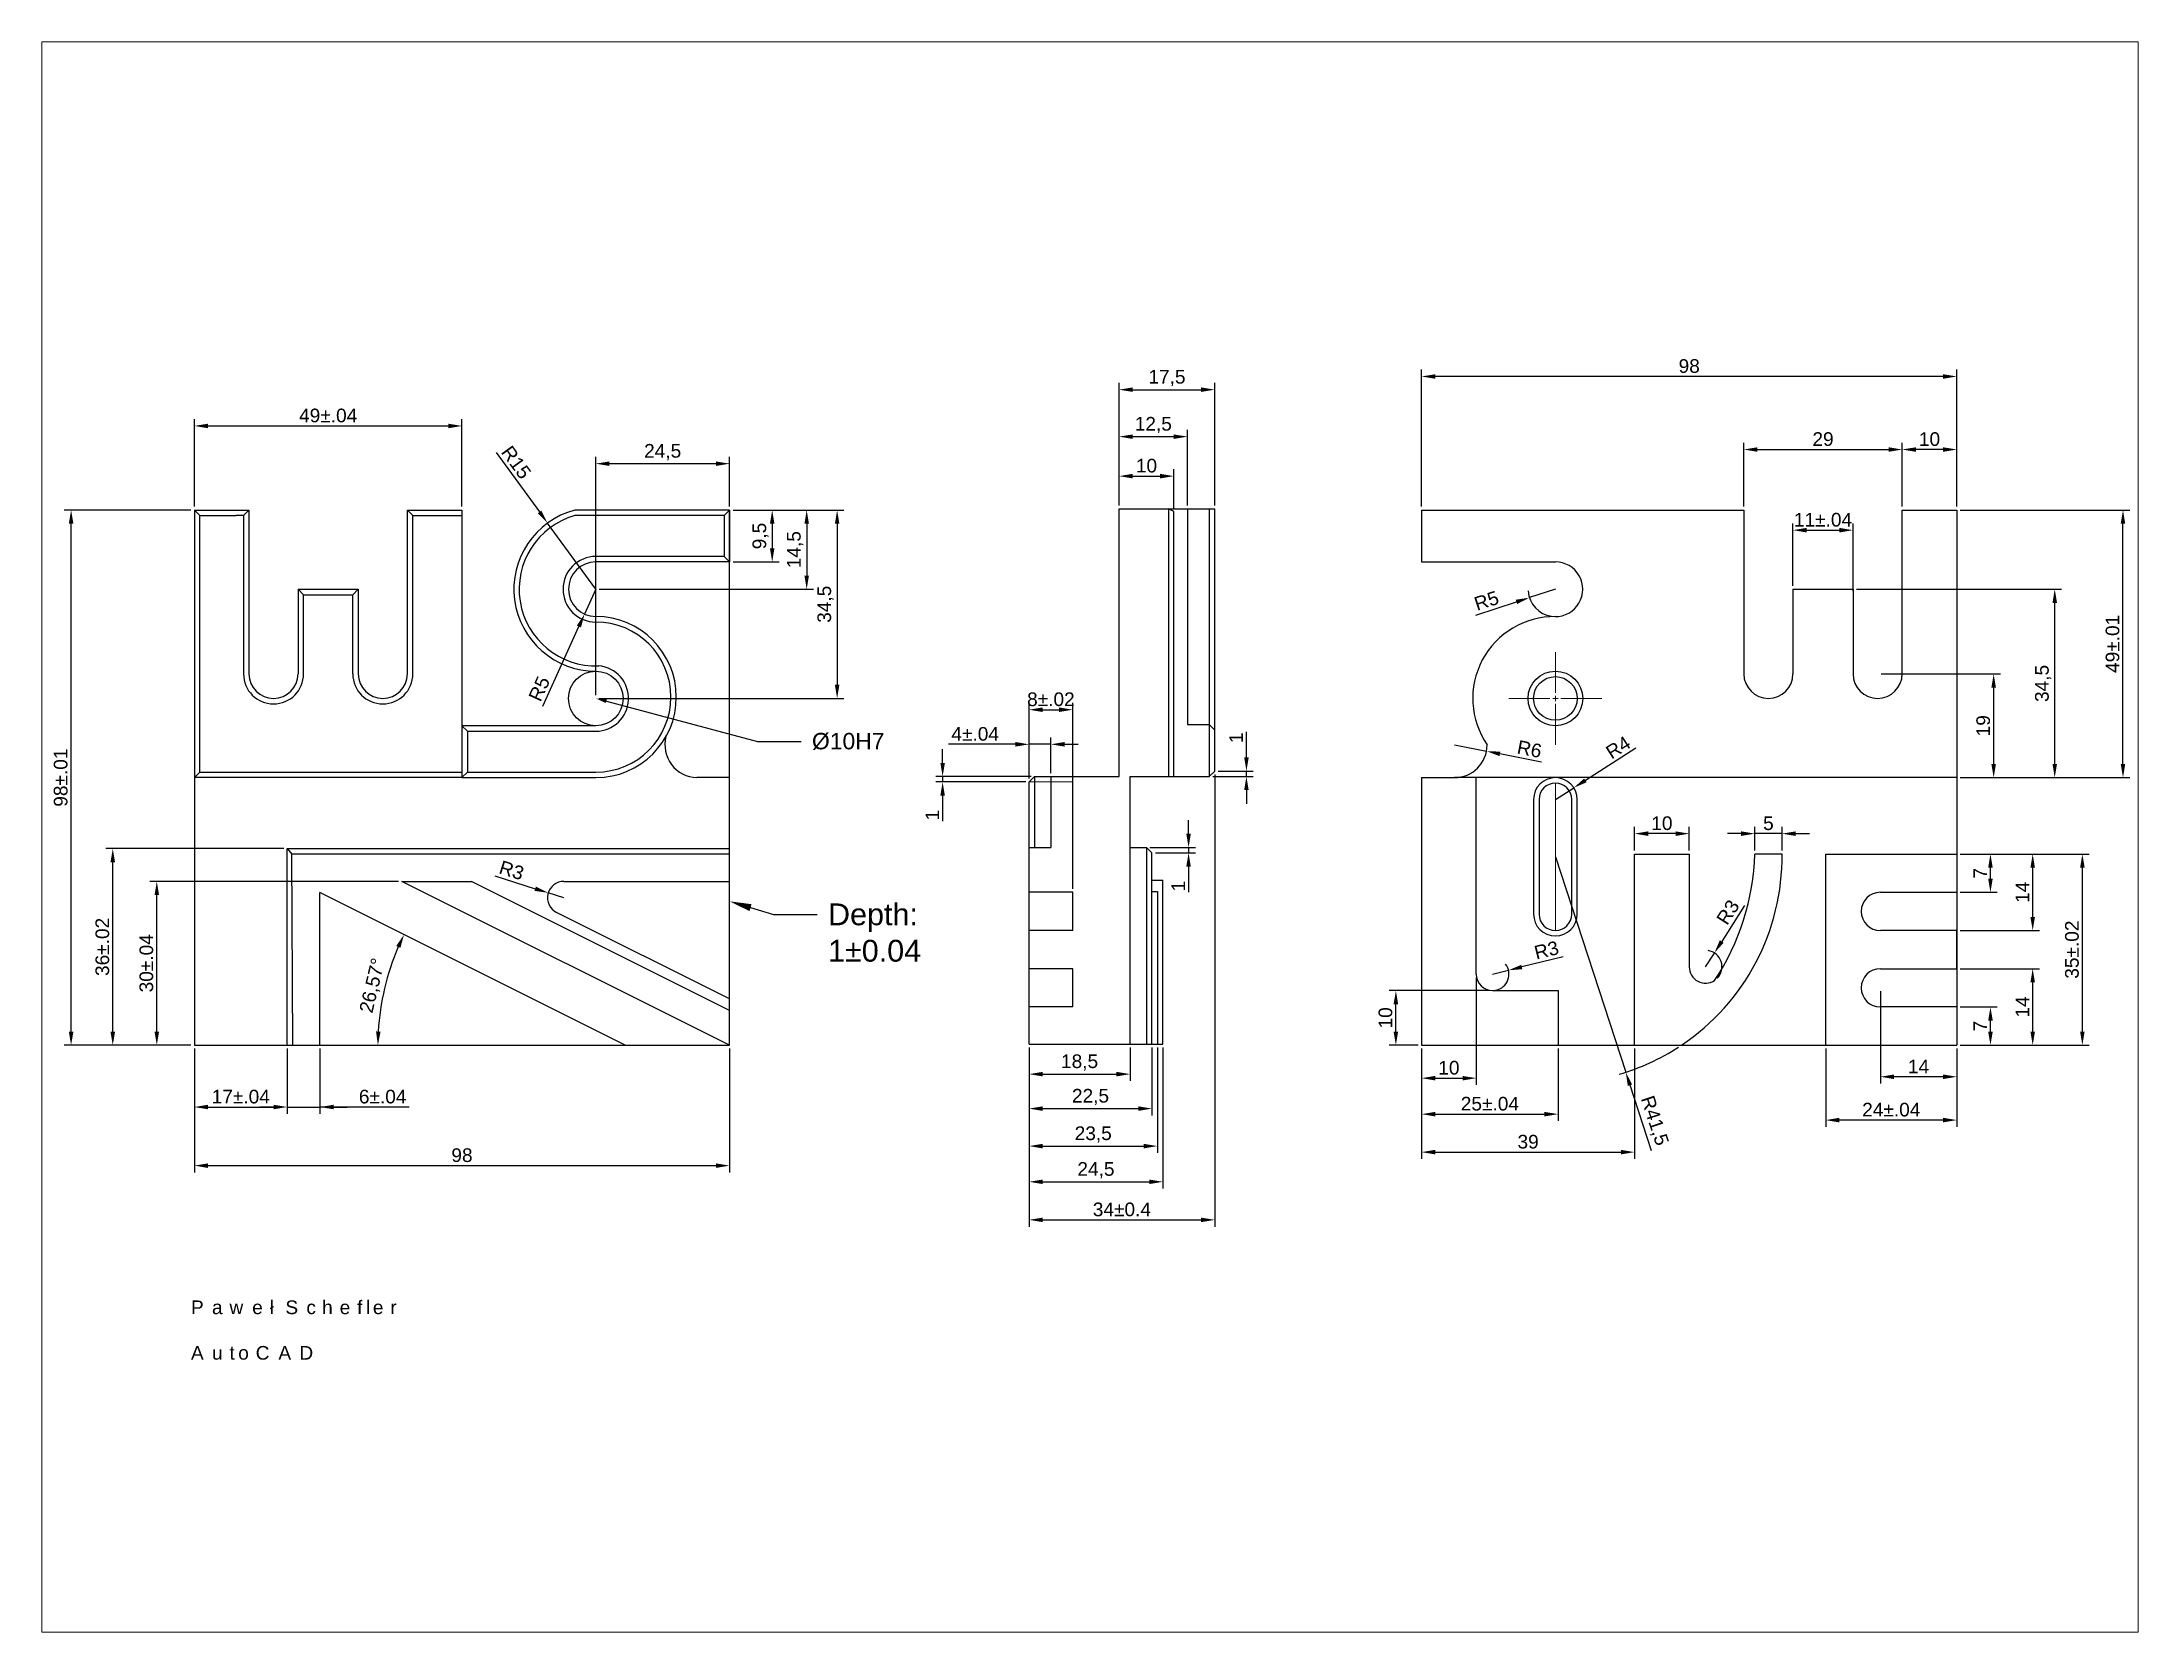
# Paper-space layout 'Layout2' of a CAD drawing. Header units: millimetres. Extents: x 26 to 231, y 20 to 176.
# The model-space entities are those that its viewports show. They can reach past a viewport. Long polylines and large blocks are cut down to what shows.
import ezdxf
from ezdxf import colors
from ezdxf.entities.mleader import LeaderData, LeaderLine
from ezdxf.math import Vec2, Vec3

# ---------------------------------------------------------------- set-up
doc = ezdxf.new("R2010")
doc.units = ezdxf.units.MM
doc.linetypes.add('ACAD_ISO10W100', pattern=[18, 12, -3, 0, -3])
doc.linetypes.add('CENTER2', pattern=[28.575, 19.05, -3.175, 3.175, -3.175])
for name, color, linetype, lineweight in [('KrawedzGlowna', 7, 'Continuous', 25), ('Oś symetrii', 50, 'ACAD_ISO10W100', 13), ('wymiarowanie', 100, 'Continuous', 13)]:
    doc.layers.add(name, color=color, linetype=linetype, lineweight=lineweight)
doc.styles.get("Standard").update_dxf_attribs({"font": 'arial.ttf'})
doc.dimstyles.new('ISO-25', dxfattribs={"dimtxt": 2.5, "dimasz": 2.5, "dimexe": 1.25, "dimexo": 0.625, "dimtad": 1, "dimtxsty": 'Standard', "dimcen": 2.5, "dimadec": 0, "dimazin": 0, "dimtfac": 1, "dimtmove": 0, "dimatfit": 3, "dimfxl": 1, "dimarcsym": 0})

psp = doc.layouts.new('Layout2')

msp = doc.modelspace()

# ---------------------------------------------------------------- texts
at = {"layer": 'wymiarowanie', "insert": (2459.479, 1652.922), "char_height": 2.5, "attachment_point": 1}
msp.add_mtext_dynamic_manual_height_columns('{\\T1.65;\\C256;\\c0;Paweł Schefler\\P\\PAutoCAD}', width=80.67826, gutter_width=12.5, heights=[13.705], dxfattribs=at)

# ---------------------------------------------------------------- blocks, each defined once
blk = doc.blocks.new('*D1')
at = {"layer": 'Defpoints', "color": 0, "transparency": 16777216}
for p in [(2612.94, 1699.89), (2631.44, 1699.89), (2631.44, 1694.38)]:
    blk.add_point(p, dxfattribs=at)
at = {"layer": 'wymiarowanie', "color": 0, "lineweight": -2, "transparency": 16777216}
for p, q in [((2612.94, 1699.26), (2612.94, 1693.13)), ((2631.44, 1699.26), (2631.44, 1693.13)), ((2615.44, 1694.38), (2628.94, 1694.38))]:
    blk.add_line(p, q, dxfattribs=at)
at = {"layer": 'wymiarowanie', "color": 0, "transparency": 16777216}
for points in [[(2615.44, 1694.79), (2615.44, 1693.96), (2612.94, 1694.38)], [(2628.94, 1694.79), (2628.94, 1693.96), (2631.44, 1694.38)]]:
    blk.add_solid(points, dxfattribs=at)
at = {"layer": 'wymiarowanie', "color": 0, "transparency": 16777216, "insert": (2622.19, 1696.51), "char_height": 2.5, "attachment_point": 5}
blk.add_mtext('18,5', dxfattribs=at)
blk = doc.blocks.new('*D2')
at = {"layer": 'Defpoints', "color": 0, "transparency": 16777216}
for p in [(2612.94, 1699.89), (2635.44, 1699.89), (2635.44, 1688.06)]:
    blk.add_point(p, dxfattribs=at)
at = {"layer": 'wymiarowanie', "color": 0, "lineweight": -2, "transparency": 16777216}
for p, q in [((2612.94, 1699.26), (2612.94, 1686.81)), ((2635.44, 1699.26), (2635.44, 1686.81)), ((2615.44, 1688.06), (2632.94, 1688.06))]:
    blk.add_line(p, q, dxfattribs=at)
at = {"layer": 'wymiarowanie', "color": 0, "transparency": 16777216}
for points in [[(2615.44, 1688.48), (2615.44, 1687.65), (2612.94, 1688.06)], [(2632.94, 1688.48), (2632.94, 1687.65), (2635.44, 1688.06)]]:
    blk.add_solid(points, dxfattribs=at)
at = {"layer": 'wymiarowanie', "color": 0, "transparency": 16777216, "insert": (2624.19, 1690.19), "char_height": 2.5, "attachment_point": 5}
blk.add_mtext('22,5', dxfattribs=at)
blk = doc.blocks.new('*D3')
at = {"layer": 'Defpoints', "color": 0, "transparency": 16777216}
for p in [(2612.94, 1699.89), (2636.44, 1699.89), (2636.44, 1681.2)]:
    blk.add_point(p, dxfattribs=at)
at = {"layer": 'wymiarowanie', "color": 0, "lineweight": -2, "transparency": 16777216}
for p, q in [((2612.94, 1699.26), (2612.94, 1679.95)), ((2636.44, 1699.26), (2636.44, 1679.95)), ((2615.44, 1681.2), (2633.94, 1681.2))]:
    blk.add_line(p, q, dxfattribs=at)
at = {"layer": 'wymiarowanie', "color": 0, "transparency": 16777216}
for points in [[(2615.44, 1681.61), (2615.44, 1680.78), (2612.94, 1681.2)], [(2633.94, 1681.61), (2633.94, 1680.78), (2636.44, 1681.2)]]:
    blk.add_solid(points, dxfattribs=at)
at = {"layer": 'wymiarowanie', "color": 0, "transparency": 16777216, "insert": (2624.69, 1683.32), "char_height": 2.5, "attachment_point": 5}
blk.add_mtext('23,5', dxfattribs=at)
blk = doc.blocks.new('*D4')
at = {"layer": 'Defpoints', "color": 0, "transparency": 16777216}
for p in [(2612.94, 1699.89), (2637.44, 1699.89), (2637.44, 1674.66)]:
    blk.add_point(p, dxfattribs=at)
at = {"layer": 'wymiarowanie', "color": 0, "lineweight": -2, "transparency": 16777216}
for p, q in [((2612.94, 1699.26), (2612.94, 1673.41)), ((2637.44, 1699.26), (2637.44, 1673.41)), ((2615.44, 1674.66), (2634.94, 1674.66))]:
    blk.add_line(p, q, dxfattribs=at)
at = {"layer": 'wymiarowanie', "color": 0, "transparency": 16777216}
for points in [[(2615.44, 1675.07), (2615.44, 1674.24), (2612.94, 1674.66)], [(2634.94, 1675.07), (2634.94, 1674.24), (2637.44, 1674.66)]]:
    blk.add_solid(points, dxfattribs=at)
at = {"layer": 'wymiarowanie', "color": 0, "transparency": 16777216, "insert": (2625.19, 1676.78), "char_height": 2.5, "attachment_point": 5}
blk.add_mtext('24,5', dxfattribs=at)
blk = doc.blocks.new('*D5')
at = {"layer": 'Defpoints', "color": 0, "transparency": 16777216}
for p in [(2634.44, 1735.89), (2635.44, 1734.89), (2642.15, 1734.89)]:
    blk.add_point(p, dxfattribs=at)
at = {"layer": 'wymiarowanie', "color": 0, "lineweight": -2, "transparency": 16777216}
for p, q in [((2642.15, 1738.39), (2642.15, 1740.89)), ((2635.07, 1735.89), (2643.4, 1735.89)), ((2636.07, 1734.89), (2643.4, 1734.89)), ((2642.15, 1735.89), (2642.15, 1734.89)), ((2642.15, 1732.39), (2642.15, 1727.72))]:
    blk.add_line(p, q, dxfattribs=at)
at = {"layer": 'wymiarowanie', "color": 0, "transparency": 16777216}
for points in [[(2641.73, 1738.39), (2642.56, 1738.39), (2642.15, 1735.89)], [(2641.73, 1732.39), (2642.56, 1732.39), (2642.15, 1734.89)]]:
    blk.add_solid(points, dxfattribs=at)
at = {"layer": 'wymiarowanie', "color": 0, "transparency": 16777216, "insert": (2640.27, 1728.8), "char_height": 2.5, "attachment_point": 5, "rotation": 90}
blk.add_mtext('1', dxfattribs=at)
blk = doc.blocks.new('*D6')
at = {"layer": 'Defpoints', "color": 0, "transparency": 16777216}
for p in [(2597.11, 1747.89), (2612.94, 1747.89), (2613.94, 1748.89)]:
    blk.add_point(p, dxfattribs=at)
at = {"layer": 'wymiarowanie', "color": 0, "lineweight": -2, "transparency": 16777216}
for p, q in [((2597.11, 1751.39), (2597.11, 1753.89)), ((2613.32, 1748.89), (2595.86, 1748.89)), ((2612.32, 1747.89), (2595.86, 1747.89)), ((2597.11, 1748.89), (2597.11, 1747.89)), ((2597.11, 1745.39), (2597.11, 1740.72))]:
    blk.add_line(p, q, dxfattribs=at)
at = {"layer": 'wymiarowanie', "color": 0, "transparency": 16777216}
for points in [[(2596.7, 1751.39), (2597.53, 1751.39), (2597.11, 1748.89)], [(2596.7, 1745.39), (2597.53, 1745.39), (2597.11, 1747.89)]]:
    blk.add_solid(points, dxfattribs=at)
at = {"layer": 'wymiarowanie', "color": 0, "transparency": 16777216, "insert": (2595.23, 1741.8), "char_height": 2.5, "attachment_point": 5, "rotation": 90}
blk.add_mtext('1', dxfattribs=at)
blk = doc.blocks.new('*D7')
at = {"layer": 'Defpoints', "color": 0, "transparency": 16777216}
for p in [(2645.94, 1748.89), (2646.94, 1749.89), (2652.74, 1749.89)]:
    blk.add_point(p, dxfattribs=at)
at = {"layer": 'wymiarowanie', "color": 0, "lineweight": -2, "transparency": 16777216}
for p, q in [((2652.74, 1752.39), (2652.74, 1757.06)), ((2646.57, 1748.89), (2653.99, 1748.89)), ((2647.57, 1749.89), (2653.99, 1749.89)), ((2652.74, 1748.89), (2652.74, 1749.89)), ((2652.74, 1746.39), (2652.74, 1743.89))]:
    blk.add_line(p, q, dxfattribs=at)
at = {"layer": 'wymiarowanie', "color": 0, "transparency": 16777216}
for points in [[(2652.33, 1752.39), (2653.16, 1752.39), (2652.74, 1749.89)], [(2652.33, 1746.39), (2653.16, 1746.39), (2652.74, 1748.89)]]:
    blk.add_solid(points, dxfattribs=at)
at = {"layer": 'wymiarowanie', "color": 0, "transparency": 16777216, "insert": (2650.86, 1755.97), "char_height": 2.5, "attachment_point": 5, "rotation": 90}
blk.add_mtext('1', dxfattribs=at)
blk = doc.blocks.new('*D8')
at = {"layer": 'Defpoints', "color": 0, "transparency": 16777216}
for p in [(2639.44, 1803.9), (2629.44, 1797.89), (2639.44, 1797.41)]:
    blk.add_point(p, dxfattribs=at)
at = {"layer": 'wymiarowanie', "color": 0, "lineweight": -2, "transparency": 16777216}
for p, q in [((2629.44, 1798.51), (2629.44, 1805.15)), ((2639.44, 1798.03), (2639.44, 1805.15)), ((2631.94, 1803.9), (2636.94, 1803.9))]:
    blk.add_line(p, q, dxfattribs=at)
at = {"layer": 'wymiarowanie', "color": 0, "transparency": 16777216}
for points in [[(2631.94, 1804.32), (2631.94, 1803.48), (2629.44, 1803.9)], [(2636.94, 1804.32), (2636.94, 1803.48), (2639.44, 1803.9)]]:
    blk.add_solid(points, dxfattribs=at)
at = {"layer": 'wymiarowanie', "color": 0, "transparency": 16777216, "insert": (2634.44, 1805.8), "char_height": 2.5, "attachment_point": 5}
blk.add_mtext('10', dxfattribs=at)
blk = doc.blocks.new('*D9')
at = {"layer": 'Defpoints', "color": 0, "transparency": 16777216}
for p in [(2641.94, 1811.13), (2629.44, 1797.89), (2641.94, 1797.89)]:
    blk.add_point(p, dxfattribs=at)
at = {"layer": 'wymiarowanie', "color": 0, "lineweight": -2, "transparency": 16777216}
for p, q in [((2629.44, 1798.51), (2629.44, 1812.38)), ((2641.94, 1798.51), (2641.94, 1812.38)), ((2631.94, 1811.13), (2639.44, 1811.13))]:
    blk.add_line(p, q, dxfattribs=at)
at = {"layer": 'wymiarowanie', "color": 0, "transparency": 16777216}
for points in [[(2631.94, 1811.54), (2631.94, 1810.71), (2629.44, 1811.13)], [(2639.44, 1811.54), (2639.44, 1810.71), (2641.94, 1811.13)]]:
    blk.add_solid(points, dxfattribs=at)
at = {"layer": 'wymiarowanie', "color": 0, "transparency": 16777216, "insert": (2635.69, 1813.25), "char_height": 2.5, "attachment_point": 5}
blk.add_mtext('12,5', dxfattribs=at)
blk = doc.blocks.new('*D10')
at = {"layer": 'Defpoints', "color": 0, "transparency": 16777216}
for p in [(2646.94, 1819.73), (2629.44, 1797.89), (2646.94, 1797.89, -1)]:
    blk.add_point(p, dxfattribs=at)
at = {"layer": 'wymiarowanie', "color": 0, "lineweight": -2, "transparency": 16777216}
for p, q in [((2629.44, 1798.51), (2629.44, 1820.98)), ((2631.94, 1819.73), (2644.44, 1819.73)), ((2646.94, 1798.51), (2646.94, 1820.98))]:
    blk.add_line(p, q, dxfattribs=at)
at = {"layer": 'wymiarowanie', "color": 0, "transparency": 16777216}
for points in [[(2631.94, 1820.15), (2631.94, 1819.32), (2629.44, 1819.73)], [(2644.44, 1820.15), (2644.44, 1819.32), (2646.94, 1819.73)]]:
    blk.add_solid(points, dxfattribs=at)
at = {"layer": 'wymiarowanie', "color": 0, "transparency": 16777216, "insert": (2638.19, 1821.86), "char_height": 2.5, "attachment_point": 5}
blk.add_mtext('17,5', dxfattribs=at)
blk = doc.blocks.new('*D11')
at = {"layer": 'Defpoints', "color": 0, "transparency": 16777216}
for p in [(2616.94, 1754.78), (2612.94, 1747.89), (2616.94, 1748.89)]:
    blk.add_point(p, dxfattribs=at)
at = {"layer": 'wymiarowanie', "color": 0, "lineweight": -2, "transparency": 16777216}
for p, q in [((2610.44, 1754.78), (2598.19, 1754.78)), ((2612.94, 1748.51), (2612.94, 1756.03)), ((2616.94, 1754.78), (2612.94, 1754.78)), ((2616.94, 1749.51), (2616.94, 1756.03)), ((2619.44, 1754.78), (2621.94, 1754.78))]:
    blk.add_line(p, q, dxfattribs=at)
at = {"layer": 'wymiarowanie', "color": 0, "transparency": 16777216}
for points in [[(2610.44, 1755.2), (2610.44, 1754.36), (2612.94, 1754.78)], [(2619.44, 1755.2), (2619.44, 1754.36), (2616.94, 1754.78)]]:
    blk.add_solid(points, dxfattribs=at)
at = {"layer": 'wymiarowanie', "color": 0, "transparency": 16777216, "insert": (2603.07, 1756.68), "char_height": 2.5, "attachment_point": 5}
blk.add_mtext('4%%P.04', dxfattribs=at)
blk = doc.blocks.new('*D13')
at = {"layer": 'Defpoints', "color": 0, "transparency": 16777216}
for p in [(2558.1, 1797.68), (2558.1, 1788.18), (2565.91, 1788.18)]:
    blk.add_point(p, dxfattribs=at)
at = {"layer": 'wymiarowanie', "color": 0, "lineweight": -2, "transparency": 16777216}
for p, q in [((2558.73, 1797.68), (2567.16, 1797.68)), ((2565.91, 1795.18), (2565.91, 1790.68)), ((2558.73, 1788.18), (2567.16, 1788.18))]:
    blk.add_line(p, q, dxfattribs=at)
at = {"layer": 'wymiarowanie', "color": 0, "transparency": 16777216}
for points in [[(2565.49, 1795.18), (2566.32, 1795.18), (2565.91, 1797.68)], [(2565.49, 1790.68), (2566.32, 1790.68), (2565.91, 1788.18)]]:
    blk.add_solid(points, dxfattribs=at)
at = {"layer": 'wymiarowanie', "color": 0, "transparency": 16777216, "insert": (2563.78, 1792.93), "char_height": 2.5, "attachment_point": 5, "rotation": 90}
blk.add_mtext('9,5', dxfattribs=at)
blk = doc.blocks.new('*D14')
at = {"layer": 'Defpoints', "color": 0, "transparency": 16777216}
for p in [(2558.1, 1797.68), (2533.6, 1783.18), (2572.22, 1783.18)]:
    blk.add_point(p, dxfattribs=at)
at = {"layer": 'wymiarowanie', "color": 0, "lineweight": -2, "transparency": 16777216}
for p, q in [((2558.73, 1797.68), (2573.47, 1797.68)), ((2572.22, 1795.18), (2572.22, 1785.68)), ((2534.23, 1783.18), (2573.47, 1783.18))]:
    blk.add_line(p, q, dxfattribs=at)
at = {"layer": 'wymiarowanie', "color": 0, "transparency": 16777216}
for points in [[(2571.81, 1795.18), (2572.64, 1795.18), (2572.22, 1797.68)], [(2571.81, 1785.68), (2572.64, 1785.68), (2572.22, 1783.18)]]:
    blk.add_solid(points, dxfattribs=at)
at = {"layer": 'wymiarowanie', "color": 0, "transparency": 16777216, "insert": (2570.1, 1790.43), "char_height": 2.5, "attachment_point": 5, "rotation": 90}
blk.add_mtext('14,5', dxfattribs=at)
blk = doc.blocks.new('*D15')
at = {"layer": 'Defpoints', "color": 0, "transparency": 16777216}
for p in [(2558.1, 1797.68), (2533.6, 1763.18), (2577.8, 1763.18)]:
    blk.add_point(p, dxfattribs=at)
at = {"layer": 'wymiarowanie', "color": 0, "lineweight": -2, "transparency": 16777216}
for p, q in [((2558.73, 1797.68), (2579.05, 1797.68)), ((2577.8, 1795.18), (2577.8, 1765.68)), ((2534.23, 1763.18), (2579.05, 1763.18))]:
    blk.add_line(p, q, dxfattribs=at)
at = {"layer": 'wymiarowanie', "color": 0, "transparency": 16777216}
for points in [[(2577.38, 1795.18), (2578.21, 1795.18), (2577.8, 1797.68)], [(2577.38, 1765.68), (2578.21, 1765.68), (2577.8, 1763.18)]]:
    blk.add_solid(points, dxfattribs=at)
at = {"layer": 'wymiarowanie', "color": 0, "transparency": 16777216, "insert": (2575.67, 1780.43), "char_height": 2.5, "attachment_point": 5, "rotation": 90}
blk.add_mtext('34,5', dxfattribs=at)
blk = doc.blocks.new('*D16')
at = {"layer": 'Defpoints', "color": 0, "transparency": 16777216}
for p in [(2509.1, 1813.09), (2460.1, 1797.68), (2509.1, 1797.68)]:
    blk.add_point(p, dxfattribs=at)
at = {"layer": 'wymiarowanie', "color": 0, "lineweight": -2, "transparency": 16777216}
for p, q in [((2460.1, 1798.31), (2460.1, 1814.34)), ((2462.6, 1813.09), (2506.6, 1813.09)), ((2509.1, 1798.31), (2509.1, 1814.34))]:
    blk.add_line(p, q, dxfattribs=at)
at = {"layer": 'wymiarowanie', "color": 0, "transparency": 16777216}
for points in [[(2462.6, 1813.5), (2462.6, 1812.67), (2460.1, 1813.09)], [(2506.6, 1813.5), (2506.6, 1812.67), (2509.1, 1813.09)]]:
    blk.add_solid(points, dxfattribs=at)
at = {"layer": 'wymiarowanie', "color": 0, "transparency": 16777216, "insert": (2484.6, 1814.99), "char_height": 2.5, "width": 4.5659, "attachment_point": 5}
blk.add_mtext('49%%P.04', dxfattribs=at)
blk = doc.blocks.new('*D17')
at = {"layer": 'Defpoints', "color": 0, "transparency": 16777216}
for p in [(2437.53, 1797.68), (2460.1, 1797.68), (2460.1, 1699.68)]:
    blk.add_point(p, dxfattribs=at)
at = {"layer": 'wymiarowanie', "color": 0, "lineweight": -2, "transparency": 16777216}
for p, q in [((2459.48, 1797.68), (2436.28, 1797.68)), ((2437.53, 1702.18), (2437.53, 1795.18)), ((2459.48, 1699.68), (2436.28, 1699.68))]:
    blk.add_line(p, q, dxfattribs=at)
at = {"layer": 'wymiarowanie', "color": 0, "transparency": 16777216}
for points in [[(2437.11, 1795.18), (2437.95, 1795.18), (2437.53, 1797.68)], [(2437.11, 1702.18), (2437.95, 1702.18), (2437.53, 1699.68)]]:
    blk.add_solid(points, dxfattribs=at)
at = {"layer": 'wymiarowanie', "color": 0, "transparency": 16777216, "insert": (2435.63, 1748.68), "char_height": 2.5, "attachment_point": 5, "rotation": 90}
blk.add_mtext('98%%P.01', dxfattribs=at)
blk = doc.blocks.new('*D18')
at = {"layer": 'Defpoints', "color": 0, "transparency": 16777216}
for p in [(2445.16, 1735.68), (2477.1, 1735.68), (2460.1, 1699.68)]:
    blk.add_point(p, dxfattribs=at)
at = {"layer": 'wymiarowanie', "color": 0, "lineweight": -2, "transparency": 16777216}
for p, q in [((2476.48, 1735.68), (2443.91, 1735.68)), ((2445.16, 1702.18), (2445.16, 1733.18)), ((2459.48, 1699.68), (2443.91, 1699.68))]:
    blk.add_line(p, q, dxfattribs=at)
at = {"layer": 'wymiarowanie', "color": 0, "transparency": 16777216}
for points in [[(2444.74, 1733.18), (2445.58, 1733.18), (2445.16, 1735.68)], [(2444.74, 1702.18), (2445.58, 1702.18), (2445.16, 1699.68)]]:
    blk.add_solid(points, dxfattribs=at)
at = {"layer": 'wymiarowanie', "color": 0, "transparency": 16777216, "insert": (2443.26, 1717.68), "char_height": 2.5, "attachment_point": 5, "rotation": 90}
blk.add_mtext('36%%P.02', dxfattribs=at)
blk = doc.blocks.new('*D19')
at = {"layer": 'Defpoints', "color": 0, "transparency": 16777216}
for p in [(2453.22, 1729.68), (2498.12, 1729.68), (2460.1, 1699.68)]:
    blk.add_point(p, dxfattribs=at)
at = {"layer": 'wymiarowanie', "color": 0, "lineweight": -2, "transparency": 16777216}
for p, q in [((2497.49, 1729.68), (2451.97, 1729.68)), ((2453.22, 1702.18), (2453.22, 1727.18)), ((2459.48, 1699.68), (2451.97, 1699.68))]:
    blk.add_line(p, q, dxfattribs=at)
at = {"layer": 'wymiarowanie', "color": 0, "transparency": 16777216}
for points in [[(2452.81, 1727.18), (2453.64, 1727.18), (2453.22, 1729.68)], [(2452.81, 1702.18), (2453.64, 1702.18), (2453.22, 1699.68)]]:
    blk.add_solid(points, dxfattribs=at)
at = {"layer": 'wymiarowanie', "color": 0, "transparency": 16777216, "insert": (2451.32, 1714.68), "char_height": 2.5, "attachment_point": 5, "rotation": 90}
blk.add_mtext('30%%P.04', dxfattribs=at)
blk = doc.blocks.new('*D20')
at = {"layer": 'Defpoints', "color": 0, "transparency": 16777216}
for p in [(2460.1, 1699.68), (2477.1, 1699.68), (2477.1, 1688.35)]:
    blk.add_point(p, dxfattribs=at)
at = {"layer": 'wymiarowanie', "color": 0, "lineweight": -2, "transparency": 16777216}
for p, q in [((2460.1, 1699.06), (2460.1, 1687.1)), ((2477.1, 1699.06), (2477.1, 1687.1)), ((2462.6, 1688.35), (2474.6, 1688.35))]:
    blk.add_line(p, q, dxfattribs=at)
at = {"layer": 'wymiarowanie', "color": 0, "transparency": 16777216}
for points in [[(2462.6, 1688.77), (2462.6, 1687.94), (2460.1, 1688.35)], [(2474.6, 1688.77), (2474.6, 1687.94), (2477.1, 1688.35)]]:
    blk.add_solid(points, dxfattribs=at)
at = {"layer": 'wymiarowanie', "color": 0, "transparency": 16777216, "insert": (2468.6, 1690.25), "char_height": 2.5, "attachment_point": 5}
blk.add_mtext('17%%P.04', dxfattribs=at)
blk = doc.blocks.new('*D21')
at = {"layer": 'Defpoints', "color": 0, "transparency": 16777216}
for p in [(2477.1, 1699.68), (2483.1, 1699.68), (2483.1, 1688.35)]:
    blk.add_point(p, dxfattribs=at)
at = {"layer": 'wymiarowanie', "color": 0, "lineweight": -2, "transparency": 16777216}
for p, q in [((2477.1, 1699.06), (2477.1, 1687.1)), ((2483.1, 1699.06), (2483.1, 1687.1)), ((2474.6, 1688.35), (2472.1, 1688.35)), ((2477.1, 1688.35), (2483.1, 1688.35)), ((2477.1, 1688.35), (2483.1, 1688.35)), ((2499.42, 1688.35), (2483.1, 1688.35)), ((2485.6, 1688.35), (2488.1, 1688.35))]:
    blk.add_line(p, q, dxfattribs=at)
at = {"layer": 'wymiarowanie', "color": 0, "transparency": 16777216}
for points in [[(2474.6, 1688.77), (2474.6, 1687.94), (2477.1, 1688.35)], [(2485.6, 1688.77), (2485.6, 1687.94), (2483.1, 1688.35)]]:
    blk.add_solid(points, dxfattribs=at)
at = {"layer": 'wymiarowanie', "color": 0, "transparency": 16777216, "insert": (2494.58, 1690.25), "char_height": 2.5, "attachment_point": 5}
blk.add_mtext('6%%P.04', dxfattribs=at)
blk = doc.blocks.new('*D22')
at = {"layer": 'Defpoints', "color": 0, "transparency": 16777216}
for p in [(2483.1, 1727.64), (2495.86, 1713.46), (2460.1, 1699.68), (2539.01, 1699.68), (2558.1, 1699.68)]:
    blk.add_point(p, dxfattribs=at)
at = {"layer": 'wymiarowanie', "color": 0, "lineweight": -2, "transparency": 16777216}
blk.add_arc((2539.01, 1699.68), 45.3, 156.5924, 176.8376, dxfattribs=at)
at = {"layer": 'wymiarowanie', "color": 0, "transparency": 16777216}
for points in [[(2497.06, 1717.85), (2497.82, 1717.5), (2498.5, 1719.94)], [(2494.2, 1702.17), (2493.37, 1702.19), (2493.71, 1699.68)]]:
    blk.add_solid(points, dxfattribs=at)
at = {"layer": 'wymiarowanie', "color": 0, "transparency": 16777216, "insert": (2492.85, 1710.58), "char_height": 2.5, "attachment_point": 5, "rotation": 76.715}
blk.add_mtext('26,57°', dxfattribs=at)
blk = doc.blocks.new('*D23')
at = {"layer": 'Defpoints', "color": 0, "transparency": 16777216}
for p in [(2524.9, 1727.58), (2527.76, 1726.68)]:
    blk.add_point(p, dxfattribs=at)
at = {"layer": 'wymiarowanie', "color": 0, "lineweight": -2, "transparency": 16777216}
for p, q in [((2515.09, 1730.68), (2522.52, 1728.34)), ((2527.76, 1726.68), (2524.9, 1727.58))]:
    blk.add_line(p, q, dxfattribs=at)
at = {"layer": 'wymiarowanie', "color": 0, "transparency": 16777216}
blk.add_solid([(2522.64, 1728.73), (2522.39, 1727.94), (2524.9, 1727.58)], dxfattribs=at)
at = {"layer": 'wymiarowanie', "color": 0, "transparency": 16777216, "insert": (2518.19, 1731.7), "char_height": 2.5, "attachment_point": 5, "rotation": 342.4891}
blk.add_mtext('R3', dxfattribs=at)
blk = doc.blocks.new('*D24')
at = {"layer": 'Defpoints', "color": 0, "transparency": 16777216}
for p in [(2533.6, 1783.18), (2531.54, 1778.63)]:
    blk.add_point(p, dxfattribs=at)
at = {"layer": 'wymiarowanie', "color": 0, "lineweight": -2, "transparency": 16777216}
for p, q in [((2533.6, 1783.18), (2531.54, 1778.63)), ((2523.9, 1761.75), (2530.51, 1776.35))]:
    blk.add_line(p, q, dxfattribs=at)
at = {"layer": 'wymiarowanie', "color": 0, "transparency": 16777216}
blk.add_solid([(2530.13, 1776.52), (2530.89, 1776.18), (2531.54, 1778.63)], dxfattribs=at)
at = {"layer": 'wymiarowanie', "color": 0, "transparency": 16777216, "insert": (2523.26, 1764.95), "char_height": 2.5, "attachment_point": 5, "rotation": 65.6327}
blk.add_mtext('R5', dxfattribs=at)
blk = doc.blocks.new('*D26')
at = {"layer": 'Defpoints', "color": 0, "transparency": 16777216}
for p in [(2704.56, 1781.64), (2709.32, 1783.18)]:
    blk.add_point(p, dxfattribs=at)
at = {"layer": 'wymiarowanie', "color": 0, "lineweight": -2, "transparency": 16777216}
for p, q in [((2709.32, 1783.18), (2704.56, 1781.64)), ((2694.76, 1778.46), (2702.18, 1780.87))]:
    blk.add_line(p, q, dxfattribs=at)
blk.add_arc((2709.32, 1783.18), 5, 183.6404, 262.0287, dxfattribs=at)
at = {"layer": 'wymiarowanie', "color": 0, "transparency": 16777216}
blk.add_solid([(2702.06, 1781.26), (2702.31, 1780.47), (2704.56, 1781.64)], dxfattribs=at)
at = {"layer": 'wymiarowanie', "color": 0, "transparency": 16777216, "insert": (2696.7, 1781.08), "char_height": 2.5, "attachment_point": 5, "rotation": 17.9643}
blk.add_mtext('R5', dxfattribs=at)
blk = doc.blocks.new('*D27')
at = {"layer": 'Defpoints', "color": 0, "transparency": 16777216}
for p in [(2690.82, 1754.68), (2696.71, 1753.52)]:
    blk.add_point(p, dxfattribs=at)
at = {"layer": 'wymiarowanie', "color": 0, "lineweight": -2, "transparency": 16777216}
for p, q in [((2690.82, 1754.68), (2696.71, 1753.52)), ((2706.79, 1751.52), (2699.16, 1753.03))]:
    blk.add_line(p, q, dxfattribs=at)
at = {"layer": 'wymiarowanie', "color": 0, "transparency": 16777216}
blk.add_solid([(2699.24, 1753.44), (2699.08, 1752.62), (2696.71, 1753.52)], dxfattribs=at)
at = {"layer": 'wymiarowanie', "color": 0, "transparency": 16777216, "insert": (2704.57, 1753.9), "char_height": 2.5, "attachment_point": 5, "rotation": 348.8183}
blk.add_mtext('R6', dxfattribs=at)
blk = doc.blocks.new('*D28')
at = {"layer": 'Defpoints', "color": 0, "transparency": 16777216}
for p in [(2763.82, 1794), (2752.82, 1783.18), (2763.82, 1782.18)]:
    blk.add_point(p, dxfattribs=at)
at = {"layer": 'wymiarowanie', "color": 0, "lineweight": -2, "transparency": 16777216}
for p, q in [((2752.82, 1783.81), (2752.82, 1795.25)), ((2755.32, 1794), (2761.32, 1794)), ((2763.82, 1782.81), (2763.82, 1795.25))]:
    blk.add_line(p, q, dxfattribs=at)
at = {"layer": 'wymiarowanie', "color": 0, "transparency": 16777216}
for points in [[(2755.32, 1794.42), (2755.32, 1793.58), (2752.82, 1794)], [(2761.32, 1794.42), (2761.32, 1793.58), (2763.82, 1794)]]:
    blk.add_solid(points, dxfattribs=at)
at = {"layer": 'wymiarowanie', "color": 0, "transparency": 16777216, "insert": (2758.32, 1795.9), "char_height": 2.5, "width": 5.8975, "attachment_point": 5}
blk.add_mtext('11%%P.04', dxfattribs=at)
blk = doc.blocks.new('*D29')
at = {"layer": 'Defpoints', "color": 0, "transparency": 16777216}
for p in [(2772.82, 1808.77), (2743.82, 1797.68), (2772.82, 1797.68)]:
    blk.add_point(p, dxfattribs=at)
at = {"layer": 'wymiarowanie', "color": 0, "lineweight": -2, "transparency": 16777216}
for p, q in [((2743.82, 1798.31), (2743.82, 1810.02)), ((2746.32, 1808.77), (2770.32, 1808.77)), ((2772.82, 1798.31), (2772.82, 1810.02))]:
    blk.add_line(p, q, dxfattribs=at)
at = {"layer": 'wymiarowanie', "color": 0, "transparency": 16777216}
for points in [[(2746.32, 1809.18), (2746.32, 1808.35), (2743.82, 1808.77)], [(2770.32, 1809.18), (2770.32, 1808.35), (2772.82, 1808.77)]]:
    blk.add_solid(points, dxfattribs=at)
at = {"layer": 'wymiarowanie', "color": 0, "transparency": 16777216, "insert": (2758.32, 1810.67), "char_height": 2.5, "width": 13.5363, "attachment_point": 5}
blk.add_mtext('29', dxfattribs=at)
blk = doc.blocks.new('*D30')
at = {"layer": 'Defpoints', "color": 0, "transparency": 16777216}
for p in [(2772.82, 1808.77), (2772.82, 1797.68), (2782.82, 1797.68)]:
    blk.add_point(p, dxfattribs=at)
at = {"layer": 'wymiarowanie', "color": 0, "lineweight": -2, "transparency": 16777216}
for p, q in [((2772.82, 1798.31), (2772.82, 1810.02)), ((2780.32, 1808.77), (2775.32, 1808.77)), ((2782.82, 1798.31), (2782.82, 1810.02))]:
    blk.add_line(p, q, dxfattribs=at)
at = {"layer": 'wymiarowanie', "color": 0, "transparency": 16777216}
for points in [[(2775.32, 1809.18), (2775.32, 1808.35), (2772.82, 1808.77)], [(2780.32, 1809.18), (2780.32, 1808.35), (2782.82, 1808.77)]]:
    blk.add_solid(points, dxfattribs=at)
at = {"layer": 'wymiarowanie', "color": 0, "transparency": 16777216, "insert": (2777.82, 1810.67), "char_height": 2.5, "attachment_point": 5}
blk.add_mtext('10', dxfattribs=at)
blk = doc.blocks.new('*D31')
at = {"layer": 'Defpoints', "color": 0, "transparency": 16777216}
for p in [(2684.82, 1822.15), (2684.82, 1797.68), (2782.82, 1797.68)]:
    blk.add_point(p, dxfattribs=at)
at = {"layer": 'wymiarowanie', "color": 0, "lineweight": -2, "transparency": 16777216}
for p, q in [((2684.82, 1798.31), (2684.82, 1823.4)), ((2782.82, 1798.31), (2782.82, 1823.4)), ((2780.32, 1822.15), (2687.32, 1822.15))]:
    blk.add_line(p, q, dxfattribs=at)
at = {"layer": 'wymiarowanie', "color": 0, "transparency": 16777216}
for points in [[(2687.32, 1822.56), (2687.32, 1821.73), (2684.82, 1822.15)], [(2780.32, 1822.56), (2780.32, 1821.73), (2782.82, 1822.15)]]:
    blk.add_solid(points, dxfattribs=at)
at = {"layer": 'wymiarowanie', "color": 0, "transparency": 16777216, "insert": (2733.82, 1824.05), "char_height": 2.5, "attachment_point": 5}
blk.add_mtext('98', dxfattribs=at)
blk = doc.blocks.new('*D32')
at = {"layer": 'Defpoints', "color": 0, "transparency": 16777216}
for p in [(2782.82, 1706.68), (2788.98, 1706.68), (2782.82, 1699.68)]:
    blk.add_point(p, dxfattribs=at)
at = {"layer": 'wymiarowanie', "color": 0, "lineweight": -2, "transparency": 16777216}
for p, q in [((2783.44, 1706.68), (2790.23, 1706.68)), ((2788.98, 1702.18), (2788.98, 1704.18)), ((2783.44, 1699.68), (2790.23, 1699.68))]:
    blk.add_line(p, q, dxfattribs=at)
at = {"layer": 'wymiarowanie', "color": 0, "transparency": 16777216}
for points in [[(2788.56, 1704.18), (2789.4, 1704.18), (2788.98, 1706.68)], [(2788.56, 1702.18), (2789.4, 1702.18), (2788.98, 1699.68)]]:
    blk.add_solid(points, dxfattribs=at)
at = {"layer": 'wymiarowanie', "color": 0, "transparency": 16777216, "insert": (2787.1, 1703.18), "char_height": 2.5, "attachment_point": 5, "rotation": 90}
blk.add_mtext('7', dxfattribs=at)
blk = doc.blocks.new('*D33')
at = {"layer": 'Defpoints', "color": 0, "transparency": 16777216}
for p in [(2782.82, 1713.68), (2796.71, 1713.68), (2782.82, 1699.68)]:
    blk.add_point(p, dxfattribs=at)
at = {"layer": 'wymiarowanie', "color": 0, "lineweight": -2, "transparency": 16777216}
for p, q in [((2783.44, 1713.68), (2797.96, 1713.68)), ((2796.71, 1702.18), (2796.71, 1711.18)), ((2783.44, 1699.68), (2797.96, 1699.68))]:
    blk.add_line(p, q, dxfattribs=at)
at = {"layer": 'wymiarowanie', "color": 0, "transparency": 16777216}
for points in [[(2796.3, 1711.18), (2797.13, 1711.18), (2796.71, 1713.68)], [(2796.3, 1702.18), (2797.13, 1702.18), (2796.71, 1699.68)]]:
    blk.add_solid(points, dxfattribs=at)
at = {"layer": 'wymiarowanie', "color": 0, "transparency": 16777216, "insert": (2794.83, 1706.68), "char_height": 2.5, "attachment_point": 5, "rotation": 90}
blk.add_mtext('14', dxfattribs=at)
blk = doc.blocks.new('*D34')
at = {"layer": 'Defpoints', "color": 0, "transparency": 16777216}
for p in [(2782.82, 1734.68), (2796.71, 1734.68), (2782.82, 1720.68)]:
    blk.add_point(p, dxfattribs=at)
at = {"layer": 'wymiarowanie', "color": 0, "lineweight": -2, "transparency": 16777216}
for p, q in [((2783.44, 1734.68), (2797.96, 1734.68)), ((2796.71, 1723.18), (2796.71, 1732.18)), ((2783.44, 1720.68), (2797.96, 1720.68))]:
    blk.add_line(p, q, dxfattribs=at)
at = {"layer": 'wymiarowanie', "color": 0, "transparency": 16777216}
for points in [[(2796.3, 1732.18), (2797.13, 1732.18), (2796.71, 1734.68)], [(2796.3, 1723.18), (2797.13, 1723.18), (2796.71, 1720.68)]]:
    blk.add_solid(points, dxfattribs=at)
at = {"layer": 'wymiarowanie', "color": 0, "transparency": 16777216, "insert": (2794.83, 1727.68), "char_height": 2.5, "attachment_point": 5, "rotation": 90}
blk.add_mtext('14', dxfattribs=at)
blk = doc.blocks.new('*D35')
at = {"layer": 'Defpoints', "color": 0, "transparency": 16777216}
for p in [(2782.79, 1734.68), (2788.98, 1734.68), (2782.82, 1727.68)]:
    blk.add_point(p, dxfattribs=at)
at = {"layer": 'wymiarowanie', "color": 0, "lineweight": -2, "transparency": 16777216}
for p, q in [((2783.41, 1734.68), (2790.23, 1734.68)), ((2788.98, 1730.18), (2788.98, 1732.18)), ((2783.44, 1727.68), (2790.23, 1727.68))]:
    blk.add_line(p, q, dxfattribs=at)
at = {"layer": 'wymiarowanie', "color": 0, "transparency": 16777216}
for points in [[(2788.56, 1732.18), (2789.4, 1732.18), (2788.98, 1734.68)], [(2788.56, 1730.18), (2789.4, 1730.18), (2788.98, 1727.68)]]:
    blk.add_solid(points, dxfattribs=at)
at = {"layer": 'wymiarowanie', "color": 0, "transparency": 16777216, "insert": (2787.1, 1731.18), "char_height": 2.5, "attachment_point": 5, "rotation": 90}
blk.add_mtext('7', dxfattribs=at)
blk = doc.blocks.new('*D36')
at = {"layer": 'Defpoints', "color": 0, "transparency": 16777216}
for p in [(2782.82, 1734.68), (2805.81, 1734.68), (2782.82, 1699.68)]:
    blk.add_point(p, dxfattribs=at)
at = {"layer": 'wymiarowanie', "color": 0, "lineweight": -2, "transparency": 16777216}
for p, q in [((2783.44, 1734.68), (2807.06, 1734.68)), ((2805.81, 1702.18), (2805.81, 1732.18)), ((2783.44, 1699.68), (2807.06, 1699.68))]:
    blk.add_line(p, q, dxfattribs=at)
at = {"layer": 'wymiarowanie', "color": 0, "transparency": 16777216}
for points in [[(2805.39, 1732.18), (2806.23, 1732.18), (2805.81, 1734.68)], [(2805.39, 1702.18), (2806.23, 1702.18), (2805.81, 1699.68)]]:
    blk.add_solid(points, dxfattribs=at)
at = {"layer": 'wymiarowanie', "color": 0, "transparency": 16777216, "insert": (2803.91, 1717.18), "char_height": 2.5, "attachment_point": 5, "rotation": 90}
blk.add_mtext('35%%P.02', dxfattribs=at)
blk = doc.blocks.new('*D37')
at = {"layer": 'Defpoints', "color": 0, "transparency": 16777216}
for p in [(2768.82, 1710.18), (2782.82, 1699.68), (2768.82, 1693.9)]:
    blk.add_point(p, dxfattribs=at)
at = {"layer": 'wymiarowanie', "color": 0, "lineweight": -2, "transparency": 16777216}
for p, q in [((2768.82, 1709.56), (2768.82, 1692.65)), ((2782.82, 1699.06), (2782.82, 1692.65)), ((2780.32, 1693.9), (2771.32, 1693.9))]:
    blk.add_line(p, q, dxfattribs=at)
at = {"layer": 'wymiarowanie', "color": 0, "transparency": 16777216}
for points in [[(2771.32, 1694.31), (2771.32, 1693.48), (2768.82, 1693.9)], [(2780.32, 1694.31), (2780.32, 1693.48), (2782.82, 1693.9)]]:
    blk.add_solid(points, dxfattribs=at)
at = {"layer": 'wymiarowanie', "color": 0, "transparency": 16777216, "insert": (2775.82, 1695.78), "char_height": 2.5, "attachment_point": 5}
blk.add_mtext('14', dxfattribs=at)
blk = doc.blocks.new('*D38')
at = {"layer": 'Defpoints', "color": 0, "transparency": 16777216}
for p in [(2758.82, 1699.68), (2782.82, 1699.68), (2758.82, 1685.96)]:
    blk.add_point(p, dxfattribs=at)
at = {"layer": 'wymiarowanie', "color": 0, "lineweight": -2, "transparency": 16777216}
for p, q in [((2758.82, 1699.06), (2758.82, 1684.71)), ((2782.82, 1699.06), (2782.82, 1684.71)), ((2780.32, 1685.96), (2761.32, 1685.96))]:
    blk.add_line(p, q, dxfattribs=at)
at = {"layer": 'wymiarowanie', "color": 0, "transparency": 16777216}
for points in [[(2761.32, 1686.38), (2761.32, 1685.54), (2758.82, 1685.96)], [(2780.32, 1686.38), (2780.32, 1685.54), (2782.82, 1685.96)]]:
    blk.add_solid(points, dxfattribs=at)
at = {"layer": 'wymiarowanie', "color": 0, "transparency": 16777216, "insert": (2770.82, 1687.86), "char_height": 2.5, "attachment_point": 5}
blk.add_mtext('24%%P.04', dxfattribs=at)
blk = doc.blocks.new('*D41')
at = {"layer": 'Defpoints', "color": 0, "transparency": 16777216}
for p in [(2723.82, 1738.42), (2723.82, 1734.68), (2733.82, 1734.68)]:
    blk.add_point(p, dxfattribs=at)
at = {"layer": 'wymiarowanie', "color": 0, "lineweight": -2, "transparency": 16777216}
for p, q in [((2723.82, 1735.31), (2723.82, 1739.67)), ((2733.82, 1735.31), (2733.82, 1739.67)), ((2731.32, 1738.42), (2726.32, 1738.42))]:
    blk.add_line(p, q, dxfattribs=at)
at = {"layer": 'wymiarowanie', "color": 0, "transparency": 16777216}
for points in [[(2726.32, 1738.84), (2726.32, 1738), (2723.82, 1738.42)], [(2731.32, 1738.84), (2731.32, 1738), (2733.82, 1738.42)]]:
    blk.add_solid(points, dxfattribs=at)
at = {"layer": 'wymiarowanie', "color": 0, "transparency": 16777216, "insert": (2728.82, 1740.32), "char_height": 2.5, "attachment_point": 5}
blk.add_mtext('10', dxfattribs=at)
blk = doc.blocks.new('*D42')
at = {"layer": 'Defpoints', "color": 0, "transparency": 16777216}
for p in [(2680.11, 1709.68), (2697.81, 1709.68), (2684.82, 1699.68)]:
    blk.add_point(p, dxfattribs=at)
at = {"layer": 'wymiarowanie', "color": 0, "lineweight": -2, "transparency": 16777216}
for p, q in [((2697.18, 1709.68), (2678.86, 1709.68)), ((2680.11, 1702.18), (2680.11, 1707.18)), ((2684.19, 1699.68), (2678.86, 1699.68))]:
    blk.add_line(p, q, dxfattribs=at)
at = {"layer": 'wymiarowanie', "color": 0, "transparency": 16777216}
for points in [[(2679.69, 1707.18), (2680.52, 1707.18), (2680.11, 1709.68)], [(2679.69, 1702.18), (2680.52, 1702.18), (2680.11, 1699.68)]]:
    blk.add_solid(points, dxfattribs=at)
at = {"layer": 'wymiarowanie', "color": 0, "transparency": 16777216, "insert": (2678.21, 1704.68), "char_height": 2.5, "attachment_point": 5, "rotation": 90}
blk.add_mtext('10', dxfattribs=at)
blk = doc.blocks.new('*D43')
at = {"layer": 'Defpoints', "color": 0, "transparency": 16777216}
for p in [(2694.82, 1712.68), (2684.82, 1699.68), (2694.82, 1693.64)]:
    blk.add_point(p, dxfattribs=at)
at = {"layer": 'wymiarowanie', "color": 0, "lineweight": -2, "transparency": 16777216}
for p, q in [((2694.82, 1712.06), (2694.82, 1692.39)), ((2684.82, 1699.06), (2684.82, 1692.39)), ((2687.32, 1693.64), (2692.32, 1693.64))]:
    blk.add_line(p, q, dxfattribs=at)
at = {"layer": 'wymiarowanie', "color": 0, "transparency": 16777216}
for points in [[(2687.32, 1694.05), (2687.32, 1693.22), (2684.82, 1693.64)], [(2692.32, 1694.05), (2692.32, 1693.22), (2694.82, 1693.64)]]:
    blk.add_solid(points, dxfattribs=at)
at = {"layer": 'wymiarowanie', "color": 0, "transparency": 16777216, "insert": (2689.82, 1695.54), "char_height": 2.5, "attachment_point": 5}
blk.add_mtext('10', dxfattribs=at)
blk = doc.blocks.new('*D44')
at = {"layer": 'Defpoints', "color": 0, "transparency": 16777216}
for p in [(2684.82, 1699.68), (2709.82, 1699.68), (2709.82, 1687.05)]:
    blk.add_point(p, dxfattribs=at)
at = {"layer": 'wymiarowanie', "color": 0, "lineweight": -2, "transparency": 16777216}
for p, q in [((2684.82, 1699.06), (2684.82, 1685.8)), ((2709.82, 1699.06), (2709.82, 1685.8)), ((2687.32, 1687.05), (2707.32, 1687.05))]:
    blk.add_line(p, q, dxfattribs=at)
at = {"layer": 'wymiarowanie', "color": 0, "transparency": 16777216}
for points in [[(2687.32, 1687.46), (2687.32, 1686.63), (2684.82, 1687.05)], [(2707.32, 1687.46), (2707.32, 1686.63), (2709.82, 1687.05)]]:
    blk.add_solid(points, dxfattribs=at)
at = {"layer": 'wymiarowanie', "color": 0, "transparency": 16777216, "insert": (2697.32, 1688.95), "char_height": 2.5, "attachment_point": 5}
blk.add_mtext('25%%P.04', dxfattribs=at)
blk = doc.blocks.new('*D45')
at = {"layer": 'Defpoints', "color": 0, "transparency": 16777216}
for p in [(2763.82, 1783.18), (2800.75, 1783.18), (2782.82, 1748.68)]:
    blk.add_point(p, dxfattribs=at)
at = {"layer": 'wymiarowanie', "color": 0, "lineweight": -2, "transparency": 16777216}
for p, q in [((2764.44, 1783.18), (2802, 1783.18)), ((2800.75, 1751.18), (2800.75, 1780.68)), ((2783.44, 1748.68), (2802, 1748.68))]:
    blk.add_line(p, q, dxfattribs=at)
at = {"layer": 'wymiarowanie', "color": 0, "transparency": 16777216}
for points in [[(2800.34, 1780.68), (2801.17, 1780.68), (2800.75, 1783.18)], [(2800.34, 1751.18), (2801.17, 1751.18), (2800.75, 1748.68)]]:
    blk.add_solid(points, dxfattribs=at)
at = {"layer": 'wymiarowanie', "color": 0, "transparency": 16777216, "insert": (2798.63, 1765.93), "char_height": 2.5, "attachment_point": 5, "rotation": 90}
blk.add_mtext('34,5', dxfattribs=at)
blk = doc.blocks.new('*D46')
at = {"layer": 'Defpoints', "color": 0, "transparency": 16777216}
for p in [(2782.82, 1797.68), (2813.25, 1797.68), (2782.82, 1748.68)]:
    blk.add_point(p, dxfattribs=at)
at = {"layer": 'wymiarowanie', "color": 0, "lineweight": -2, "transparency": 16777216}
for p, q in [((2783.44, 1797.68), (2814.5, 1797.68)), ((2813.25, 1751.18), (2813.25, 1795.18)), ((2783.44, 1748.68), (2814.5, 1748.68))]:
    blk.add_line(p, q, dxfattribs=at)
at = {"layer": 'wymiarowanie', "color": 0, "transparency": 16777216}
for points in [[(2812.83, 1795.18), (2813.66, 1795.18), (2813.25, 1797.68)], [(2812.83, 1751.18), (2813.66, 1751.18), (2813.25, 1748.68)]]:
    blk.add_solid(points, dxfattribs=at)
at = {"layer": 'wymiarowanie', "color": 0, "transparency": 16777216, "insert": (2811.34, 1773.18), "char_height": 2.5, "attachment_point": 5, "rotation": 90}
blk.add_mtext('49%%P.01', dxfattribs=at)
blk = doc.blocks.new('*D47')
at = {"layer": 'Defpoints', "color": 0, "transparency": 16777216}
for p in [(2768.32, 1767.68), (2789.57, 1767.68), (2782.82, 1748.68)]:
    blk.add_point(p, dxfattribs=at)
at = {"layer": 'wymiarowanie', "color": 0, "lineweight": -2, "transparency": 16777216}
for p, q in [((2768.94, 1767.68), (2790.82, 1767.68)), ((2789.57, 1751.18), (2789.57, 1765.18)), ((2783.44, 1748.68), (2790.82, 1748.68))]:
    blk.add_line(p, q, dxfattribs=at)
at = {"layer": 'wymiarowanie', "color": 0, "transparency": 16777216}
for points in [[(2789.15, 1765.18), (2789.98, 1765.18), (2789.57, 1767.68)], [(2789.15, 1751.18), (2789.98, 1751.18), (2789.57, 1748.68)]]:
    blk.add_solid(points, dxfattribs=at)
at = {"layer": 'wymiarowanie', "color": 0, "transparency": 16777216, "insert": (2787.66, 1758.18), "char_height": 2.5, "attachment_point": 5, "rotation": 90}
blk.add_mtext('19', dxfattribs=at)
blk = doc.blocks.new('*D48')
at = {"layer": 'Defpoints', "color": 0, "transparency": 16777216}
for p in [(2460.1, 1699.68), (2558.1, 1699.68), (2558.1, 1677.62)]:
    blk.add_point(p, dxfattribs=at)
at = {"layer": 'wymiarowanie', "color": 0, "lineweight": -2, "transparency": 16777216}
for p, q in [((2460.1, 1699.06), (2460.1, 1676.37)), ((2558.1, 1699.06), (2558.1, 1676.37)), ((2462.6, 1677.62), (2555.6, 1677.62))]:
    blk.add_line(p, q, dxfattribs=at)
at = {"layer": 'wymiarowanie', "color": 0, "transparency": 16777216}
for points in [[(2462.6, 1678.03), (2462.6, 1677.2), (2460.1, 1677.62)], [(2555.6, 1678.03), (2555.6, 1677.2), (2558.1, 1677.62)]]:
    blk.add_solid(points, dxfattribs=at)
at = {"layer": 'wymiarowanie', "color": 0, "transparency": 16777216, "insert": (2509.1, 1679.52), "char_height": 2.5, "attachment_point": 5}
blk.add_mtext('98', dxfattribs=at)
blk = doc.blocks.new('*D49')
at = {"layer": 'Defpoints', "color": 0, "transparency": 16777216}
for p in [(2684.82, 1699.68), (2723.82, 1699.68), (2723.82, 1680.09)]:
    blk.add_point(p, dxfattribs=at)
at = {"layer": 'wymiarowanie', "color": 0, "lineweight": -2, "transparency": 16777216}
for p, q in [((2684.82, 1699.06), (2684.82, 1678.84)), ((2723.82, 1699.06), (2723.82, 1678.84)), ((2687.32, 1680.09), (2721.32, 1680.09))]:
    blk.add_line(p, q, dxfattribs=at)
at = {"layer": 'wymiarowanie', "color": 0, "transparency": 16777216}
for points in [[(2687.32, 1680.51), (2687.32, 1679.68), (2684.82, 1680.09)], [(2721.32, 1680.51), (2721.32, 1679.68), (2723.82, 1680.09)]]:
    blk.add_solid(points, dxfattribs=at)
at = {"layer": 'wymiarowanie', "color": 0, "transparency": 16777216, "insert": (2704.32, 1681.99), "char_height": 2.5, "attachment_point": 5}
blk.add_mtext('39', dxfattribs=at)
blk = doc.blocks.new('*U51')
at = {"layer": 'Oś symetrii', "color": 0, "linetype": 'CENTER2', "transparency": 16777216}
for p, q in [((0, 1), (0, 8.5)), ((-8.5, 0), (-1, 0)), ((1, 0), (8.5, 0)), ((0, -8.5), (0, -1))]:
    blk.add_line(p, q, dxfattribs=at)
at = {"layer": 'Oś symetrii', "color": 0, "linetype": 'Continuous', "transparency": 16777216}
for p, q in [((-0.5, 0), (0.5, 0)), ((0, -0.5), (0, 0.5))]:
    blk.add_line(p, q, dxfattribs=at)
blk = doc.blocks.new('*D52')
at = {"layer": 'Defpoints', "color": 0, "transparency": 16777216}
for p in [(2712.69, 1746.83), (2709.32, 1744.68)]:
    blk.add_point(p, dxfattribs=at)
at = {"layer": 'wymiarowanie', "color": 0, "lineweight": -2, "transparency": 16777216}
for p, q in [((2724.04, 1754.05), (2714.8, 1748.17)), ((2709.32, 1744.68), (2712.69, 1746.83))]:
    blk.add_line(p, q, dxfattribs=at)
at = {"layer": 'wymiarowanie', "color": 0, "transparency": 16777216}
blk.add_solid([(2714.58, 1748.52), (2715.03, 1747.82), (2712.69, 1746.83)], dxfattribs=at)
at = {"layer": 'wymiarowanie', "color": 0, "transparency": 16777216, "insert": (2720.81, 1754.22), "char_height": 2.5, "attachment_point": 5, "rotation": 32.4795}
blk.add_mtext('R4', dxfattribs=at)
blk = doc.blocks.new('*D53')
at = {"layer": 'Defpoints', "color": 0, "transparency": 16777216}
for p in [(2697.82, 1712.68), (2700.73, 1713.4)]:
    blk.add_point(p, dxfattribs=at)
at = {"layer": 'wymiarowanie', "color": 0, "lineweight": -2, "transparency": 16777216}
for p, q in [((2710.71, 1715.86), (2703.16, 1714)), ((2697.82, 1712.68), (2700.73, 1713.4))]:
    blk.add_line(p, q, dxfattribs=at)
blk.add_arc((2697.82, 1712.68), 3, 281.9366, 37.7316, dxfattribs=at)
at = {"layer": 'wymiarowanie', "color": 0, "transparency": 16777216}
blk.add_solid([(2703.06, 1714.4), (2703.26, 1713.59), (2700.73, 1713.4)], dxfattribs=at)
at = {"layer": 'wymiarowanie', "color": 0, "transparency": 16777216, "insert": (2707.69, 1717.08), "char_height": 2.5, "attachment_point": 5, "rotation": 13.8584}
blk.add_mtext('R3', dxfattribs=at)
blk = doc.blocks.new('*D54')
at = {"layer": 'Defpoints', "color": 0, "transparency": 16777216}
for p in [(2646.94, 1749.89), (2612.94, 1699.89), (2646.94, 1667.69)]:
    blk.add_point(p, dxfattribs=at)
at = {"layer": 'wymiarowanie', "color": 0, "lineweight": -2, "transparency": 16777216}
for p, q in [((2646.94, 1749.26), (2646.94, 1666.44)), ((2612.94, 1699.26), (2612.94, 1666.44)), ((2615.44, 1667.69), (2644.44, 1667.69))]:
    blk.add_line(p, q, dxfattribs=at)
at = {"layer": 'wymiarowanie', "color": 0, "transparency": 16777216}
for points in [[(2615.44, 1668.1), (2615.44, 1667.27), (2612.94, 1667.69)], [(2644.44, 1668.1), (2644.44, 1667.27), (2646.94, 1667.69)]]:
    blk.add_solid(points, dxfattribs=at)
at = {"layer": 'wymiarowanie', "color": 0, "transparency": 16777216, "insert": (2629.94, 1669.59), "char_height": 2.5, "width": 3.5692, "attachment_point": 5}
blk.add_mtext('34%%P0.4', dxfattribs=at)
blk = doc.blocks.new('*D55')
at = {"layer": 'Defpoints', "color": 0, "transparency": 16777216}
for p in [(2620.94, 1761.12), (2612.94, 1747.89), (2620.94, 1727.68)]:
    blk.add_point(p, dxfattribs=at)
at = {"layer": 'wymiarowanie', "color": 0, "lineweight": -2, "transparency": 16777216}
for p, q in [((2612.94, 1748.51), (2612.94, 1762.37)), ((2620.94, 1728.31), (2620.94, 1762.37)), ((2615.44, 1761.12), (2618.44, 1761.12))]:
    blk.add_line(p, q, dxfattribs=at)
at = {"layer": 'wymiarowanie', "color": 0, "transparency": 16777216}
for points in [[(2615.44, 1761.53), (2615.44, 1760.7), (2612.94, 1761.12)], [(2618.44, 1761.53), (2618.44, 1760.7), (2620.94, 1761.12)]]:
    blk.add_solid(points, dxfattribs=at)
at = {"layer": 'wymiarowanie', "color": 0, "transparency": 16777216, "insert": (2616.94, 1763.02), "char_height": 2.5, "width": 1.6473, "attachment_point": 5}
blk.add_mtext('8%%P.02', dxfattribs=at)
blk = doc.blocks.new('*D58')
at = {"layer": 'Defpoints', "color": 0, "transparency": 16777216}
for p in [(2745.82, 1738.42), (2745.82, 1734.68), (2750.82, 1734.68)]:
    blk.add_point(p, dxfattribs=at)
at = {"layer": 'wymiarowanie', "color": 0, "lineweight": -2, "transparency": 16777216}
for p, q in [((2745.82, 1735.31), (2745.82, 1739.67)), ((2750.82, 1735.31), (2750.82, 1739.67)), ((2743.32, 1738.42), (2740.82, 1738.42)), ((2750.82, 1738.42), (2745.82, 1738.42)), ((2753.32, 1738.42), (2755.82, 1738.42))]:
    blk.add_line(p, q, dxfattribs=at)
at = {"layer": 'wymiarowanie', "color": 0, "transparency": 16777216}
for points in [[(2743.32, 1738.84), (2743.32, 1738), (2745.82, 1738.42)], [(2753.32, 1738.84), (2753.32, 1738), (2750.82, 1738.42)]]:
    blk.add_solid(points, dxfattribs=at)
at = {"layer": 'wymiarowanie', "color": 0, "transparency": 16777216, "insert": (2748.32, 1740.31), "char_height": 2.5, "attachment_point": 5}
blk.add_mtext('5', dxfattribs=at)
blk = doc.blocks.new('*D60')
at = {"layer": 'Defpoints', "color": 0, "transparency": 16777216}
for p in [(2709.32, 1734.18), (2722.2, 1694.73)]:
    blk.add_point(p, dxfattribs=at)
at = {"layer": 'wymiarowanie', "color": 0, "lineweight": -2, "transparency": 16777216}
for p, q in [((2709.32, 1734.18), (2722.2, 1694.73)), ((2726.91, 1680.33), (2722.98, 1692.35))]:
    blk.add_line(p, q, dxfattribs=at)
blk.add_arc((2709.32, 1734.18), 41.5, 286.3608, 302.902, dxfattribs=at)
at = {"layer": 'wymiarowanie', "color": 0, "transparency": 16777216}
blk.add_solid([(2723.37, 1692.48), (2722.58, 1692.23), (2722.2, 1694.73)], dxfattribs=at)
at = {"layer": 'wymiarowanie', "color": 0, "transparency": 16777216, "insert": (2727.35, 1685.81), "char_height": 2.5, "attachment_point": 5, "rotation": 288.0866}
blk.add_mtext('R41,5', dxfattribs=at)
blk = doc.blocks.new('*D61')
at = {"layer": 'Defpoints', "color": 0, "transparency": 16777216}
for p in [(2738.43, 1716.56), (2736.82, 1714.03)]:
    blk.add_point(p, dxfattribs=at)
at = {"layer": 'wymiarowanie', "color": 0, "lineweight": -2, "transparency": 16777216}
for p, q in [((2743.94, 1725.24), (2739.77, 1718.67)), ((2736.82, 1714.03), (2738.43, 1716.56))]:
    blk.add_line(p, q, dxfattribs=at)
blk.add_arc((2736.82, 1714.03), 3, 315.5217, 81.4369, dxfattribs=at)
at = {"layer": 'wymiarowanie', "color": 0, "transparency": 16777216}
blk.add_solid([(2739.42, 1718.9), (2740.12, 1718.45), (2738.43, 1716.56)], dxfattribs=at)
at = {"layer": 'wymiarowanie', "color": 0, "transparency": 16777216, "insert": (2740.92, 1724.03), "char_height": 2.5, "attachment_point": 5, "rotation": 57.5637}
blk.add_mtext('R3', dxfattribs=at)
blk = doc.blocks.new('*D62')
at = {"layer": 'Defpoints', "color": 0, "transparency": 16777216}
for p in [(2524.77, 1795.31), (2533.6, 1783.18)]:
    blk.add_point(p, dxfattribs=at)
at = {"layer": 'wymiarowanie', "color": 0, "lineweight": -2, "transparency": 16777216}
for p, q in [((2515.37, 1808.23), (2523.3, 1797.33)), ((2533.6, 1783.18), (2524.77, 1795.31))]:
    blk.add_line(p, q, dxfattribs=at)
at = {"layer": 'wymiarowanie', "color": 0, "transparency": 16777216}
blk.add_solid([(2523.64, 1797.57), (2522.97, 1797.08), (2524.77, 1795.31)], dxfattribs=at)
at = {"layer": 'wymiarowanie', "color": 0, "transparency": 16777216, "insert": (2519.04, 1806.42), "char_height": 2.5, "attachment_point": 5, "rotation": 306.0535}
blk.add_mtext('R15', dxfattribs=at)
blk = doc.blocks.new('*D63')
at = {"layer": 'Defpoints', "color": 0, "transparency": 16777216}
for p in [(2533.6, 1806.18), (2558.1, 1797.68), (2533.6, 1763.18)]:
    blk.add_point(p, dxfattribs=at)
at = {"layer": 'wymiarowanie', "color": 0, "lineweight": -2, "transparency": 16777216}
for p, q in [((2533.6, 1763.81), (2533.6, 1807.43)), ((2555.6, 1806.18), (2536.1, 1806.18)), ((2558.1, 1798.31), (2558.1, 1807.43))]:
    blk.add_line(p, q, dxfattribs=at)
at = {"layer": 'wymiarowanie', "color": 0, "transparency": 16777216}
for points in [[(2536.1, 1806.59), (2536.1, 1805.76), (2533.6, 1806.18)], [(2555.6, 1806.59), (2555.6, 1805.76), (2558.1, 1806.18)]]:
    blk.add_solid(points, dxfattribs=at)
at = {"layer": 'wymiarowanie', "color": 0, "transparency": 16777216, "insert": (2545.85, 1808.3), "char_height": 2.5, "attachment_point": 5}
blk.add_mtext('24,5', dxfattribs=at)

# ---------------------------------------------------------------- dimensions: what is measured, and where the dimension line sits
at = {"layer": 'wymiarowanie'}
for base, p1, p2, picture, middle in [((2646.944, 1819.733), (2629.444, 1797.889), (2646.944, 1797.889, -1), '*D10', (2638.194, 1821.861)), ((2684.819, 1822.146), (2782.819, 1797.681), (2684.819, 1797.681), '*D31', (2733.819, 1824.047)), ((2641.944, 1811.127), (2629.444, 1797.889), (2641.944, 1797.889), '*D9', (2635.694, 1813.254)), ((2772.819, 1808.767), (2743.819, 1797.681), (2772.819, 1797.681), '*D29', (2758.319, 1810.668)), ((2772.819, 1808.767), (2782.819, 1797.681), (2772.819, 1797.681), '*D30', (2777.819, 1810.668)), ((2533.603, 1806.176), (2558.103, 1797.681), (2533.603, 1763.181), '*D63', (2545.853, 1808.304)), ((2639.444, 1803.9), (2629.444, 1797.889), (2639.444, 1797.407), '*D8', (2634.444, 1805.802)), ((2723.819, 1738.419), (2733.819, 1734.681), (2723.819, 1734.681), '*D41', (2728.819, 1740.32)), ((2745.816, 1738.419), (2750.816, 1734.681), (2745.816, 1734.681), '*D58', (2748.316, 1740.315)), ((2694.819, 1693.636), (2684.819, 1699.681), (2694.819, 1712.681), '*D43', (2689.819, 1695.538)), ((2768.819, 1693.897), (2782.819, 1699.681), (2768.819, 1710.181), '*D37', (2775.819, 1695.777)), ((2558.103, 1677.618), (2460.103, 1699.681), (2558.103, 1699.681), '*D48', (2509.103, 1679.519)), ((2631.444, 1694.378), (2612.944, 1699.889), (2631.444, 1699.889), '*D1', (2622.194, 1696.505)), ((2635.444, 1688.062), (2612.944, 1699.889), (2635.444, 1699.889), '*D2', (2624.194, 1690.189)), ((2636.444, 1681.196), (2612.944, 1699.889), (2636.444, 1699.889), '*D3', (2624.694, 1683.324)), ((2637.444, 1674.655), (2612.944, 1699.889), (2637.444, 1699.889), '*D4', (2625.194, 1676.782)), ((2723.819, 1680.092), (2684.819, 1699.681), (2723.819, 1699.681), '*D49', (2704.319, 1681.995))]:
    dim = msp.add_linear_dim(base=base, p1=p1, p2=p2, dimstyle='ISO-25', dxfattribs=at)
    dim.commit()
    dim.dimension.update_dxf_attribs({"geometry": picture, "text_midpoint": middle})
for base, p1, p2, picture, middle in [((2509.103, 1813.085), (2460.103, 1797.681), (2509.103, 1797.681), '*D16', (2484.603, 1814.987)), ((2477.103, 1688.353), (2460.103, 1699.681), (2477.103, 1699.681), '*D20', (2468.603, 1690.254)), ((2709.819, 1687.047), (2684.819, 1699.681), (2709.819, 1699.681), '*D44', (2697.319, 1688.948)), ((2758.819, 1685.961), (2782.819, 1699.681), (2758.819, 1699.681), '*D38', (2770.819, 1687.862))]:
    dim = msp.add_linear_dim(base=base, p1=p1, p2=p2, text='<>%%P.04', dimstyle='ISO-25', dxfattribs=at)
    dim.commit()
    dim.dimension.update_dxf_attribs({"geometry": picture, "text_midpoint": middle})
for center, mpoint, picture, middle in [((2533.603, 1783.181), (2524.775, 1795.308), '*D62', (2517.502, 1805.299)), ((2533.603, 1783.181), (2531.54, 1778.626), '*D24', (2524.99, 1764.165)), ((2709.319, 1744.681), (2712.693, 1746.829), '*D52', (2721.814, 1752.635))]:
    dim = msp.add_radius_dim(center=center, mpoint=mpoint, dimstyle='ISO-25', dxfattribs=at)
    dim.commit()
    dim.dimension.update_dxf_attribs({"geometry": picture, "text_midpoint": middle, "dimtype": 164})
for base, p1, p2, text, picture, middle in [((2437.532, 1797.681), (2460.103, 1699.681), (2460.103, 1797.681), '<>%%P.01', '*D17', (2435.63, 1748.681)), ((2813.246, 1797.681), (2782.819, 1748.681), (2782.819, 1797.681), '<>%%P.01', '*D46', (2811.345, 1773.181)), ((2445.161, 1735.681), (2460.103, 1699.681), (2477.103, 1735.681), '<>%%P.02', '*D18', (2443.259, 1717.681)), ((2805.809, 1734.681), (2782.819, 1699.681), (2782.819, 1734.681), '<>%%P.02', '*D36', (2803.906, 1717.181)), ((2453.224, 1729.681), (2460.103, 1699.681), (2498.116, 1729.681), '<>%%P.04', '*D19', (2451.322, 1714.681))]:
    dim = msp.add_linear_dim(base=base, p1=p1, p2=p2, angle=90, text=text, dimstyle='ISO-25', dxfattribs=at)
    dim.commit()
    dim.dimension.update_dxf_attribs({"geometry": picture, "text_midpoint": middle})
for base, p1, p2, picture, middle in [((2572.225, 1783.181), (2558.103, 1797.681), (2533.603, 1783.181), '*D14', (2570.097, 1790.431)), ((2577.796, 1763.181), (2558.103, 1797.681), (2533.603, 1763.181), '*D15', (2575.669, 1780.431)), ((2565.906, 1788.181), (2558.103, 1797.681), (2558.103, 1788.181), '*D13', (2563.779, 1792.931)), ((2800.754, 1783.181), (2782.819, 1748.681), (2763.819, 1783.181), '*D45', (2798.626, 1765.931)), ((2789.565, 1767.681), (2782.819, 1748.681), (2768.319, 1767.681), '*D47', (2787.664, 1758.181)), ((2652.744, 1749.889), (2645.944, 1748.889), (2646.944, 1749.889), '*D7', (2650.864, 1755.975)), ((2597.112, 1747.889), (2613.944, 1748.889), (2612.944, 1747.889), '*D6', (2595.232, 1741.804)), ((2642.147, 1734.889), (2634.444, 1735.889), (2635.444, 1734.889), '*D5', (2640.267, 1728.804)), ((2788.979, 1734.681), (2782.819, 1727.681), (2782.787, 1734.681), '*D35', (2787.104, 1731.181)), ((2796.713, 1734.681), (2782.819, 1720.681), (2782.819, 1734.681), '*D34', (2794.833, 1727.681)), ((2796.713, 1713.681), (2782.819, 1699.681), (2782.819, 1713.681), '*D33', (2794.833, 1706.681)), ((2680.108, 1709.681), (2684.819, 1699.681), (2697.805, 1709.681), '*D42', (2678.207, 1704.681)), ((2788.979, 1706.681), (2782.819, 1699.681), (2782.819, 1706.681), '*D32', (2787.104, 1703.181))]:
    dim = msp.add_linear_dim(base=base, p1=p1, p2=p2, angle=90, dimstyle='ISO-25', dxfattribs=at)
    dim.commit()
    dim.dimension.update_dxf_attribs({"geometry": picture, "text_midpoint": middle})
for base, p1, p2, text, picture, middle in [((2763.819, 1794.001), (2752.819, 1783.181), (2763.819, 1782.181), '<>%%P.04', '*D28', (2758.319, 1794.001)), ((2620.944, 1761.115), (2612.944, 1747.889), (2620.944, 1727.681), '<>%%P.02', '*D55', (2616.944, 1761.115)), ((2616.944, 1754.78), (2612.944, 1747.889), (2616.944, 1748.889), '<>%%P.04', '*D11', (2603.069, 1754.78)), ((2646.944, 1667.686), (2612.944, 1699.889), (2646.944, 1749.889), '<>%%P0.4', '*D54', (2629.944, 1667.686))]:
    dim = msp.add_linear_dim(base=base, p1=p1, p2=p2, text=text, dimstyle='ISO-25', dxfattribs=at)
    dim.commit()
    dim.dimension.update_dxf_attribs({"geometry": picture, "text_midpoint": middle, "dimtype": 160})
for center, mpoint, picture, middle in [((2709.319, 1783.181), (2704.563, 1781.639), '*D26', (2696.701, 1781.083)), ((2690.819, 1754.681), (2696.705, 1753.517), '*D27', (2704.569, 1753.901)), ((2527.761, 1726.681), (2524.9, 1727.583), '*D23', (2518.185, 1731.697)), ((2709.319, 1734.181), (2722.203, 1694.731), '*D60', (2727.354, 1685.812)), ((2736.819, 1714.031), (2738.428, 1716.563), '*D61', (2740.921, 1724.032)), ((2697.819, 1712.681), (2700.732, 1713.399), '*D53', (2707.694, 1717.076))]:
    dim = msp.add_radius_dim(center=center, mpoint=mpoint, dimstyle='ISO-25', dxfattribs=at)
    dim.commit()
    dim.dimension.update_dxf_attribs({"geometry": picture, "text_midpoint": middle})
dim = msp.add_angular_dim_2l(base=(2495.861, 1713.464), line1=((2460.103, 1699.681), (2558.103, 1699.681)), line2=((2539.014, 1699.681), (2483.103, 1727.642)), dimstyle='ISO-25', override={"dimadec": 2}, dxfattribs=at)
dim.commit()
dim.dimension.update_dxf_attribs({"geometry": '*D22', "text_midpoint": (2492.855, 1710.58)})
dim = msp.add_linear_dim(base=(2483.103, 1688.353), p1=(2477.103, 1699.681), p2=(2483.103, 1699.681), text='<>%%P.04', dimstyle='ISO-25', override={"dimtmove": 1}, dxfattribs=at)
dim.commit()
dim.dimension.update_dxf_attribs({"geometry": '*D21', "text_midpoint": (2494.583, 1688.353), "dimtype": 160})

# ---------------------------------------------------------------- linework, layer by layer
at = {"layer": 'KrawedzGlowna'}
for p, q in [((2460.103, 1797.681), (2470.103, 1797.681)), ((2460.103, 1797.681), (2460.103, 1748.681)), ((2460.103, 1797.681), (2461.103, 1796.681)), ((2461.098, 1749.681), (2461.098, 1796.681)), ((2461.103, 1796.681), (2467.745, 1796.681)), ((2469.103, 1796.681), (2467.745, 1796.681)), ((2470.103, 1797.681), (2469.103, 1796.681)), ((2469.103, 1796.681), (2469.103, 1767.681)), ((2470.103, 1797.681), (2470.103, 1767.681)), ((2499.103, 1797.681), (2509.103, 1797.681)), ((2499.103, 1767.681), (2499.103, 1797.681)), ((2499.103, 1797.681), (2500.107, 1796.681)), ((2500.103, 1767.681), (2500.107, 1796.681)), ((2500.107, 1796.681), (2509.103, 1796.681)), ((2509.103, 1797.681), (2509.103, 1748.681)), ((2533.603, 1797.681), (2529.762, 1797.681)), ((2557.107, 1796.68), (2529.762, 1796.68)), ((2558.103, 1797.681), (2533.603, 1797.681)), ((2557.107, 1796.681), (2557.103, 1789.181)), ((2558.103, 1797.681), (2557.107, 1796.681)), ((2558.103, 1797.681), (2558.103, 1788.181)), ((2629.444, 1748.889), (2629.444, 1797.889)), ((2629.444, 1797.889), (2639.444, 1797.889)), ((2639.444, 1797.889), (2641.944, 1797.889)), ((2641.944, 1797.889), (2641.944, 1758.389)), ((2641.944, 1797.889), (2645.944, 1797.889)), ((2645.944, 1797.889), (2645.944, 1748.889)), ((2645.944, 1797.889), (2646.944, 1797.889, -1)), ((2646.944, 1757.389), (2646.944, 1797.889, -1)), ((2684.819, 1797.681), (2743.819, 1797.681)), ((2684.819, 1797.681), (2684.819, 1788.181)), ((2733.819, 1797.681), (2743.819, 1797.681)), ((2743.819, 1797.681), (2743.819, 1767.681)), ((2772.819, 1797.681), (2782.819, 1797.681)), ((2772.819, 1797.681), (2782.819, 1797.681)), ((2772.819, 1767.681), (2772.819, 1797.681)), ((2782.819, 1797.681), (2782.819, 1699.681)), ((2782.819, 1797.681), (2782.819, 1748.681)), ((2557.103, 1789.181), (2533.603, 1789.181)), ((2558.103, 1788.181), (2557.103, 1789.181)), ((2558.103, 1788.181), (2533.603, 1788.181)), ((2684.819, 1788.181), (2709.319, 1788.181)), ((2479.103, 1783.181), (2490.103, 1783.181)), ((2479.103, 1783.181), (2479.103, 1767.681)), ((2479.103, 1783.181), (2480.103, 1782.181)), ((2480.103, 1782.181), (2489.107, 1782.181)), ((2480.103, 1767.681), (2480.103, 1782.181)), ((2489.103, 1767.681), (2489.107, 1782.181)), ((2490.103, 1783.181), (2489.107, 1782.185)), ((2489.107, 1782.185), (2489.107, 1782.181)), ((2490.103, 1783.181), (2490.103, 1767.681)), ((2752.819, 1783.181), (2763.819, 1783.181)), ((2752.819, 1783.181), (2752.819, 1767.681)), ((2763.819, 1783.181), (2763.819, 1767.681)), ((2533.603, 1758.181), (2509.103, 1758.181)), ((2509.103, 1758.181), (2510.102, 1757.181)), ((2641.944, 1758.389), (2644.489, 1758.389)), ((2644.489, 1758.389), (2645.944, 1758.389)), ((2645.944, 1758.389), (2646.944, 1757.389)), ((2510.102, 1757.181), (2510.098, 1749.681)), ((2510.102, 1757.181), (2533.603, 1757.181)), ((2646.944, 1749.889), (2646.944, 1757.389)), ((2460.103, 1748.681), (2461.098, 1749.681)), ((2509.103, 1748.681), (2460.103, 1748.681)), ((2461.098, 1749.681), (2509.103, 1749.681)), ((2509.103, 1748.681), (2510.098, 1749.681)), ((2509.103, 1748.681), (2533.603, 1748.681)), ((2510.098, 1749.681), (2512.411, 1749.681)), ((2512.411, 1749.681), (2533.603, 1749.681)), ((2558.103, 1748.681), (2552.103, 1748.681)), ((2558.103, 1735.681), (2558.103, 1748.681)), ((2612.944, 1747.889), (2613.944, 1748.889)), ((2612.944, 1699.889), (2612.944, 1747.889)), ((2613.944, 1748.889), (2629.444, 1748.889)), ((2613.944, 1748.889), (2613.944, 1735.889)), ((2616.944, 1748.889), (2616.944, 1735.889)), ((2631.444, 1699.889), (2631.444, 1748.889)), ((2631.444, 1748.889), (2639.444, 1748.889)), ((2639.444, 1748.889), (2641.944, 1748.889)), ((2641.944, 1748.889), (2645.944, 1748.889)), ((2646.944, 1749.889), (2645.944, 1748.889)), ((2684.819, 1748.681), (2684.819, 1699.681)), ((2684.819, 1748.681), (2684.819, 1748.681)), ((2684.819, 1748.681), (2690.819, 1748.681)), ((2694.643, 1748.681), (2690.819, 1748.681)), ((2733.819, 1748.681), (2694.643, 1748.681)), ((2694.819, 1712.681), (2694.819, 1748.681)), ((2709.884, 1748.681), (2709.79, 1748.681)), ((2782.819, 1748.681), (2733.819, 1748.681)), ((2705.319, 1744.681), (2705.319, 1723.681)), ((2706.319, 1744.681), (2706.319, 1723.681)), ((2712.319, 1723.681), (2712.319, 1744.681)), ((2713.319, 1723.681), (2713.319, 1744.681)), ((2477.103, 1699.681), (2477.103, 1735.681)), ((2477.103, 1735.681), (2558.103, 1735.681)), ((2477.103, 1735.681), (2477.945, 1734.681)), ((2612.944, 1735.889), (2616.944, 1735.889)), ((2631.444, 1735.889), (2634.444, 1735.889)), ((2635.444, 1734.889), (2634.444, 1735.889)), ((2634.444, 1735.889), (2634.444, 1699.889)), ((2635.444, 1699.889), (2635.444, 1734.889)), ((2478.103, 1699.681), (2477.945, 1734.681)), ((2558.103, 1734.681), (2477.945, 1734.681)), ((2723.819, 1699.681), (2723.819, 1734.681)), ((2723.819, 1734.681), (2733.819, 1734.681)), ((2733.819, 1734.681), (2733.819, 1714.031)), ((2750.816, 1734.681), (2745.816, 1734.681)), ((2758.819, 1699.681), (2758.819, 1734.681)), ((2758.819, 1734.681), (2782.819, 1734.681)), ((2483.103, 1725.082), (2483.103, 1727.642)), ((2539.014, 1699.681), (2483.103, 1727.642)), ((2558.103, 1699.681), (2498.116, 1729.681)), ((2498.116, 1729.681), (2510.842, 1729.681)), ((2558.103, 1706.045), (2510.842, 1729.681)), ((2527.761, 1729.681), (2558.103, 1729.681)), ((2620.944, 1727.681), (2612.944, 1727.681)), ((2620.944, 1720.681), (2620.944, 1727.681)), ((2635.444, 1729.889), (2637.444, 1729.889)), ((2635.444, 1727.851), (2636.444, 1727.851)), ((2636.444, 1727.851), (2636.444, 1699.889)), ((2637.444, 1699.889), (2637.444, 1729.889)), ((2768.819, 1727.681), (2782.819, 1727.681)), ((2483.103, 1699.681), (2483.103, 1725.082)), ((2558.103, 1708.166), (2526.42, 1723.997)), ((2620.944, 1720.681), (2612.944, 1720.681)), ((2782.819, 1720.681), (2768.819, 1720.681)), ((2782.819, 1713.681), (2782.819, 1720.681)), ((2620.944, 1713.681), (2612.944, 1713.681)), ((2620.944, 1706.681), (2620.944, 1713.681)), ((2768.819, 1713.681), (2782.819, 1713.681)), ((2697.819, 1709.681), (2709.819, 1709.681)), ((2709.819, 1709.681), (2709.819, 1699.681)), ((2620.944, 1706.681), (2612.944, 1706.681)), ((2782.819, 1706.681), (2768.819, 1706.681)), ((2612.944, 1699.889), (2631.444, 1699.889)), ((2631.444, 1699.889), (2635.444, 1699.889)), ((2635.444, 1699.889), (2637.444, 1699.889)), ((2684.819, 1699.681), (2782.819, 1699.681))]:
    msp.add_line(p, q, dxfattribs=at)
msp.add_lwpolyline([(2460.103, 1748.681), (2460.103, 1699.681), (2558.103, 1699.681), (2558.103, 1797.681)], dxfattribs=at)
msp.add_polyline3d([(2638.444, 1796.939, 0), (2638.444, 1750.307, 0), (2638.444, 1748.889, 0), (2639.444, 1748.889, 1), (2639.444, 1797.407, 0), (2638.444, 1797.889, 0)], close=True, dxfattribs=at)
for centre, radius in [((2533.603, 1763.181), 5), ((2709.319, 1763.181), 5), ((2709.319, 1763.181), 4)]:
    msp.add_circle(centre, radius, dxfattribs=at)
for centre, radius, start, end in [((2533.603, 1783.181), 15, 104.83511, 270), ((2533.603, 1783.181), 14.035, 105.88102, 272.21616), ((2533.603, 1783.181), 6, 90, 270), ((2533.603, 1783.181), 5, 90, 270), ((2709.319, 1783.181), 5, 269.19068, 90), ((2533.603, 1763.431), 14.75, 270, 90), ((2533.603, 1763.431), 13.75, 270, 90), ((2709.178, 1763.181), 15, 89.46046, 214.52119), ((2474.603, 1767.681), 5.5, 180, 0), ((2474.603, 1767.681), 4.5, 180, 0), ((2494.603, 1767.681), 5.5, 180, 0), ((2494.603, 1767.681), 4.5, 180, 0), ((2533.603, 1763.181), 6, 270, 84.8102), ((2748.319, 1767.681), 4.5, 180, 0), ((2768.319, 1767.681), 4.5, 180, 0), ((2552.259, 1754.679), 6, 165.4441, 268.51025), ((2690.819, 1754.681), 6, 270, 0), ((2709.319, 1744.681), 4, 0, 180), ((2709.319, 1744.681), 3, 0, 180), ((2709.319, 1734.181), 41.5, 303.76488, 0.69033), ((2701.883, 1735.869), 43.949, 326.37513, 358.45138), ((2527.761, 1726.681), 3, 90, 243.45), ((2768.819, 1724.181), 3.5, 90, 270), ((2709.319, 1723.681), 4, 180, 0), ((2709.319, 1723.681), 3, 180, 0), ((2697.819, 1712.681), 3, 180, 270), ((2736.819, 1714.031), 3, 180, 303.5851), ((2768.819, 1710.181), 3.5, 90, 270)]:
    msp.add_arc(centre, radius, start, end, dxfattribs=at)
at = {"layer": 'Oś symetrii'}
msp.add_line((2709.319, 1747.681), (2709.319, 1720.681), dxfattribs=at)
at = {"layer": 'wymiarowanie'}
for p, q in [((2696.819, 1754.681), (2696.819, 1754.681)), ((2612.944, 1747.889), (2620.944, 1747.889)), ((2690.819, 1748.681), (2690.819, 1748.681))]:
    msp.add_line(p, q, dxfattribs=at)

# ---------------------------------------------------------------- block references
at = {"layer": 'Oś symetrii', "linetype": 'CENTER2'}
msp.add_blockref('*U51', (2709.319, 1763.181), dxfattribs=at)

msp.set_redraw_order([(e.dxf.handle, doc.entitydb.next_handle()) for e in msp.query("TEXT MTEXT ATTDEF DIMENSION ARC_DIMENSION")])  # texts and dimensions are drawn at this point

# ---------------------------------------------------------------- leaders
at = {"layer": 'wymiarowanie'}
ml = msp.add_multileader_mtext('Standard', dxfattribs=at)
ml.set_content('%%C10H7', color=256)
ml.set_leader_properties()
ml.build(insert=Vec2(0, 0))
ml.multileader.update_dxf_attribs({"arrow_head_size": 2})
ctx = ml.context
ctx.base_point, ctx.char_height, ctx.arrow_head_size, ctx.plane_origin = Vec3(2571.19, 1755.305), 3, 2, Vec3(2533.603, 1763.181)
notes = []
notes.append((ctx, [(0, (1, 1, 0), (2563.19, 1755.305), (1, 0), 8, [(0, [(2533.603, 1763.181)], 0, [])])]))
ctx.mtext.insert, ctx.mtext.flow_direction = Vec3(2573.19, 1756.866), 5
ml = msp.add_multileader_mtext('Standard', dxfattribs=at)
ml.set_content('Depth:\\P1%%P0.04', color=256)
ml.set_leader_properties()
ml.build(insert=Vec2(0, 0))
ctx = ml.context
ctx.base_point, ctx.plane_origin = Vec3(2574.131, 1723.61), Vec3(2558.103, 1726.021)
notes.append((ctx, [(0, (1, 1, 0), (2566.131, 1723.61), (1, 0), 8, [(0, [(2558.103, 1726.021)], 0, [])])]))
ctx.mtext.insert, ctx.mtext.flow_direction = Vec3(2576.131, 1725.644), 5
for ctx, leaders in notes:
    for number, flags, end, landing, length, lines in leaders:
        leader = LeaderData()
        leader.index, (leader.has_last_leader_line, leader.has_dogleg_vector, leader.attachment_direction) = number, flags
        leader.last_leader_point, leader.dogleg_vector, leader.dogleg_length = Vec3(end), Vec3(landing), length
        for number, points, colour, breaks in lines:
            line = LeaderLine()
            line.index, line.vertices, line.color, line.breaks = number, Vec3.list(points), colors.encode_raw_color(colour), breaks
            leader.lines.append(line)
        ctx.leaders.append(leader)

# ---------------------------------------------------------------- viewports
at = {"layer": 'wymiarowanie', "view_target_point": (2624.425, 1744.322)}
psp.add_viewport(center=(128.5, 97.5), size=(205.6, 156), view_center_point=(-0.326, -6.515), view_height=291.22825, dxfattribs=at)

doc.saveas('drawing.dxf')
